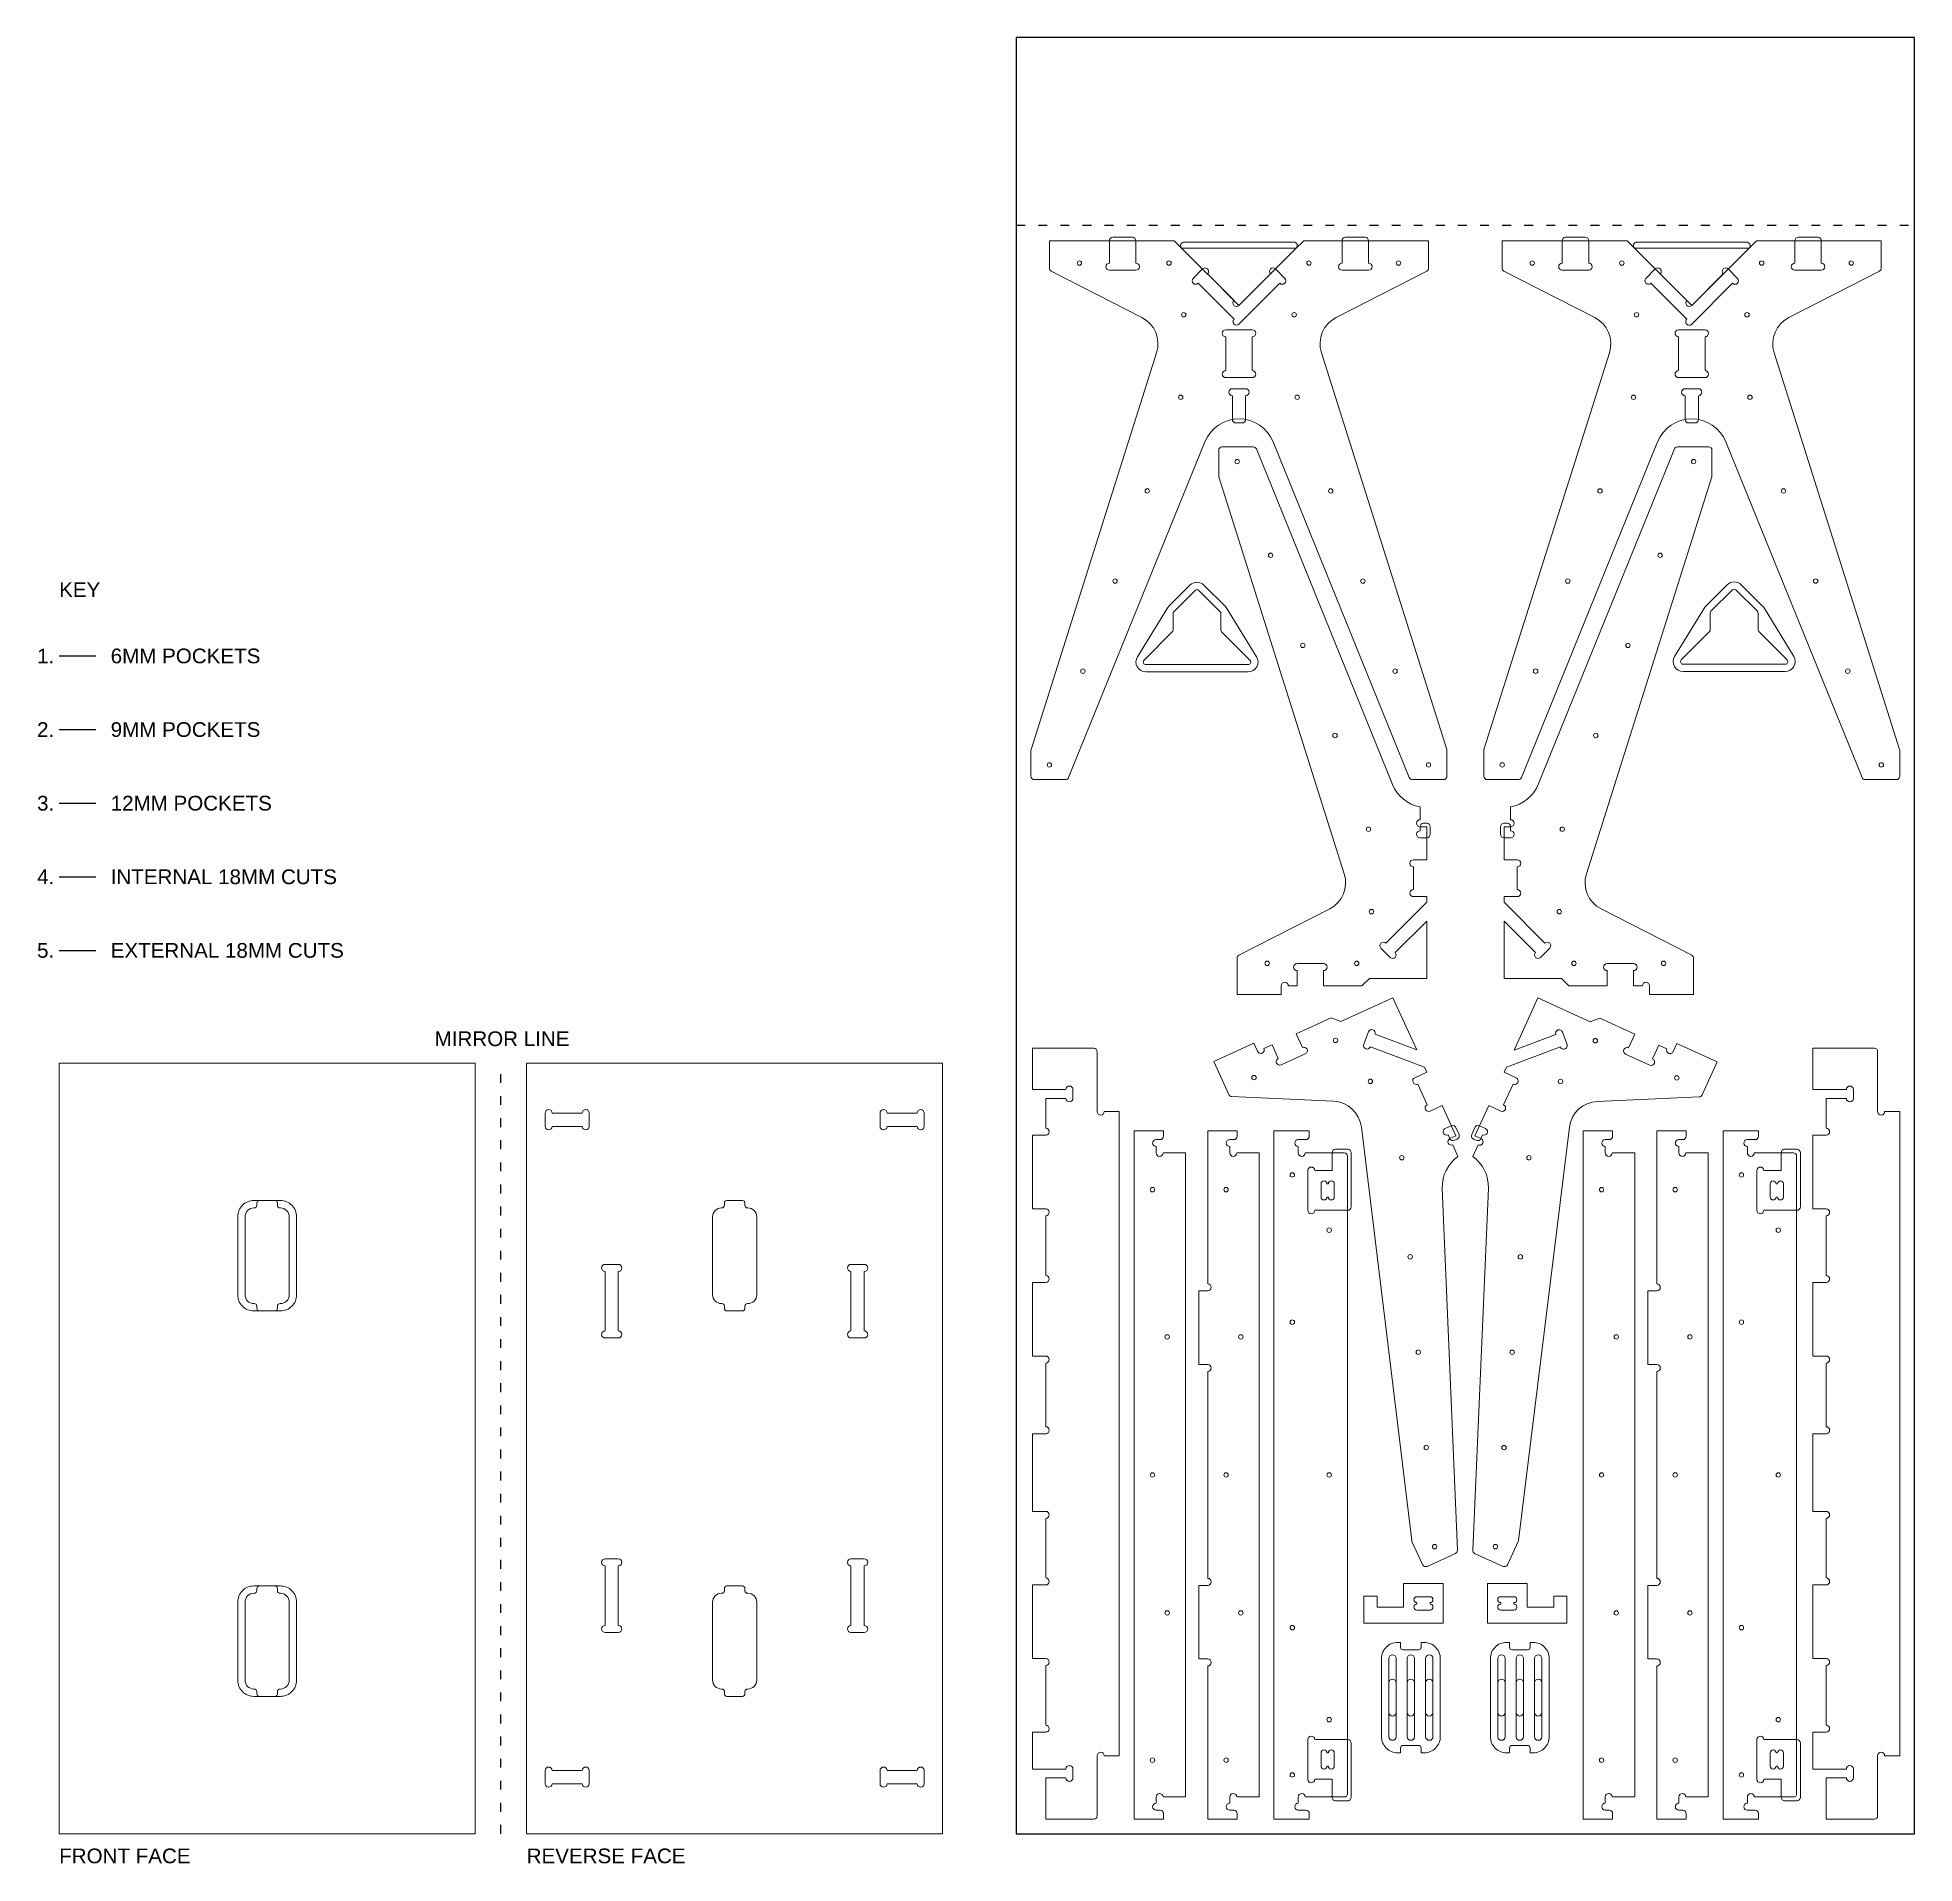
# Model space of a CAD drawing. Header units: millimetres. Extents: x -29 to 2520, y -40 to 2440.
import ezdxf

# ---------------------------------------------------------------- set-up
doc = ezdxf.new("R2010")
doc.units = ezdxf.units.MM
doc.linetypes.add('ACAD_ISO03W100', pattern=[30, 12, -18])
doc.layers.get('0').update_dxf_attribs({"true_color": 0xffffff})
doc.styles.add('textstyle11', font='')
doc.styles.add('textstyle12', font='')
doc.styles.add('textstyle13', font='')
doc.styles.add('textstyle14', font='')
doc.styles.add('textstyle15', font='')
doc.styles.add('textstyle16', font='')
doc.styles.add('textstyle17', font='')
doc.styles.add('textstyle18', font='')
doc.styles.add('textstyle19', font='')
doc.styles.add('textstyle20', font='')
doc.styles.add('textstyle21', font='')
doc.styles.add('textstyle22', font='')
doc.styles.add('textstyle23', font='')
doc.styles.add('textstyle24', font='')
doc.styles.get('textstyle11').set_extended_font_data('Arial')
doc.styles.get('textstyle12').set_extended_font_data('Arial')
doc.styles.get('textstyle13').set_extended_font_data('Arial')
doc.styles.get('textstyle14').set_extended_font_data('Arial')
doc.styles.get('textstyle15').set_extended_font_data('Arial')
doc.styles.get('textstyle16').set_extended_font_data('Arial')
doc.styles.get('textstyle17').set_extended_font_data('Arial')
doc.styles.get('textstyle18').set_extended_font_data('Arial')
doc.styles.get('textstyle19').set_extended_font_data('Arial')
doc.styles.get('textstyle20').set_extended_font_data('Arial')
doc.styles.get('textstyle21').set_extended_font_data('Arial')
doc.styles.get('textstyle22').set_extended_font_data('Arial')
doc.styles.get('textstyle23').set_extended_font_data('Arial')
doc.styles.get('textstyle24').set_extended_font_data('Arial')

msp = doc.modelspace()

# ---------------------------------------------------------------- linework, layer by layer
at = {"linetype": 'ACAD_ISO03W100'}
for p, q in [((1300, 2185), (2520, 2185)), ((600, 0), (600, 1050))]:
    msp.add_line(p, q, dxfattribs=at)
at = {"color": 3, "true_color": 0x00ff00}
msp.add_line((0, 1600), (50, 1600), dxfattribs=at)
at = {"color": 4, "true_color": 0x00ffff}
msp.add_line((0, 1500), (50, 1500), dxfattribs=at)
at = {"color": 2, "true_color": 0xffff00}
msp.add_line((0, 1400), (50, 1400), dxfattribs=at)
at = {"color": 1, "true_color": 0xff0000}
msp.add_line((0, 1300), (50, 1300), dxfattribs=at)
at = {"color": 6, "true_color": 0xff00ff}
msp.add_line((0, 1200), (50, 1200), dxfattribs=at)
at = {"flags": 128}
msp.add_lwpolyline([(1300, 0), (2520, 0), (2520, 2440), (1300, 2440), (1300, 0)], dxfattribs=at)
at = {"color": 2, "linetype": 'Continuous', "lineweight": 15, "true_color": 0xffff00, "flags": 128}
for points in [[(1426.5, 2133.5, 1), (1426.5, 2124), (1462.5, 2124, 1), (1462.5, 2133.5), (1462.5, 2164, 0.414214), (1457.8, 2168.8), (1431.2, 2168.8, 0.414214), (1426.5, 2164), (1426.5, 2133.5)], [(1742.5, 2133.5, 1), (1742.5, 2124), (1778.5, 2124, 1), (1778.5, 2133.5), (1778.5, 2164, 0.414214), (1773.8, 2168.8), (1747.3, 2168.8, 0.414214), (1742.5, 2164), (1742.5, 2133.5)], [(2041.5, 2133.5, 1), (2041.5, 2124), (2077.5, 2124, 1), (2077.5, 2133.5), (2077.5, 2164, 0.414214), (2072.8, 2168.8), (2046.2, 2168.8, 0.414214), (2041.5, 2164), (2041.5, 2133.5)], [(2357.5, 2133.5, 1), (2357.5, 2124), (2393.5, 2124, 1), (2393.5, 2133.5), (2393.5, 2164, 0.414214), (2388.8, 2168.8), (2362.3, 2168.8, 0.414214), (2357.5, 2164), (2357.5, 2133.5)], [(1677, 2162.1, -0.668179), (1680.4, 2154), (1602.5, 2076.1, -1), (1595.8, 2082.9), (1524.6, 2154, -0.668179), (1528, 2162.1), (1677, 2162.1)], [(2292, 2162.1, -0.668179), (2295.4, 2154), (2217.5, 2076.1, -1), (2210.8, 2082.9), (2139.6, 2154, -0.668179), (2143, 2162.1), (2292, 2162.1)], [(1620.5, 2033.5, 1), (1620.5, 2043), (1584.5, 2043, 1), (1584.5, 2033.5), (1584.5, 1987.5, 1), (1584.5, 1978), (1620.5, 1978, 1), (1620.5, 1987.5), (1620.5, 2033.5)], [(2235.5, 2033.5, 1), (2235.5, 2043), (2199.5, 2043, 1), (2199.5, 2033.5), (2199.5, 1987.5, 1), (2199.5, 1978), (2235.5, 1978, 1), (2235.5, 1987.5), (2235.5, 2033.5)], [(1593.5, 1921.2, 0.414214), (1598.2, 1916.4), (1606.8, 1916.4, 0.414214), (1611.5, 1921.2), (1611.5, 1953.5, 1), (1611.5, 1963), (1593.5, 1963, 1), (1593.5, 1953.5), (1593.5, 1921.2)], [(2208.5, 1921.2, 0.414214), (2213.2, 1916.4), (2221.8, 1916.4, 0.414214), (2226.5, 1921.2), (2226.5, 1953.5, 1), (2226.5, 1963), (2208.5, 1963, 1), (2208.5, 1953.5), (2208.5, 1921.2)], [(710.5, 961, 1), (720, 961), (720, 979, 1), (710.5, 979), (669.5, 979, 1), (660, 979), (660, 961, 1), (669.5, 961), (710.5, 961)], [(1124.5, 961), (1165.5, 961, 1), (1175, 961), (1175, 979, 1), (1165.5, 979), (1124.5, 979, 1), (1115, 979), (1115, 961, 1), (1124.5, 961)], [(741.5, 683, 1), (741.5, 673.5), (759.5, 673.5, 1), (759.5, 683), (759.5, 764, 1), (759.5, 773.5), (741.5, 773.5, 1), (741.5, 764), (741.5, 683)], [(1075.5, 683, 1), (1075.5, 673.5), (1093.5, 673.5, 1), (1093.5, 683), (1093.5, 764, 1), (1093.5, 773.5), (1075.5, 773.5, 1), (1075.5, 764), (1075.5, 683)], [(741.5, 283, 1), (741.5, 273.5), (759.5, 273.5, 1), (759.5, 283), (759.5, 364, 1), (759.5, 373.5), (741.5, 373.5, 1), (741.5, 364), (741.5, 283)], [(1075.5, 283, 1), (1075.5, 273.5), (1093.5, 273.5, 1), (1093.5, 283), (1093.5, 364, 1), (1093.5, 373.5), (1075.5, 373.5, 1), (1075.5, 364), (1075.5, 283)], [(1806, 132, 1), (1816, 132), (1816, 238, 1), (1806, 238), (1806, 132)], [(1831, 132, 1), (1841, 132), (1841, 238, 1), (1831, 238), (1831, 132)], [(1856, 132, 1), (1866, 132), (1866, 238, 1), (1856, 238), (1856, 132)], [(1954, 132, 1), (1964, 132), (1964, 238, 1), (1954, 238), (1954, 132)], [(1979, 132, 1), (1989, 132), (1989, 238, 1), (1979, 238), (1979, 132)], [(2004, 132, 1), (2014, 132), (2014, 238, 1), (2004, 238), (2004, 132)], [(669.5, 86, 1), (660, 86), (660, 68, 1), (669.5, 68), (710.5, 68, 1), (720, 68), (720, 86, 1), (710.5, 86), (669.5, 86)], [(1124.5, 86, 1), (1115, 86), (1115, 68, 1), (1124.5, 68), (1165.5, 68, 1), (1175, 68), (1175, 86, 1), (1165.5, 86), (1124.5, 86)]]:
    msp.add_lwpolyline(points, format="xyb", dxfattribs=at)
at = {"color": 6, "linetype": 'Continuous', "lineweight": 15, "true_color": 0xff00ff, "flags": 128}
for points in [[(1345, 2126.8, 0.281462), (1347.4, 2122.7), (1470.7, 2059.6, -0.366036), (1490.6, 2011.9), (1320.2, 1472.7, 0.076675), (1320, 1471.3), (1320, 1436.5, 0.414214), (1324.5, 1432), (1367, 1432, 0.30532), (1371.1, 1434.8), (1556.2, 1890.8, -0.673417), (1648.8, 1890.8), (1833.9, 1434.8, 0.30532), (1838, 1432), (1880.5, 1432, 0.414214), (1885, 1436.5), (1885, 1471.3, 0.076675), (1884.8, 1472.7), (1714.4, 2011.9, -0.366036), (1734.3, 2059.6), (1857.6, 2122.7, 0.281462), (1860, 2126.8), (1860, 2164), (1690.4, 2164), (1680.4, 2154), (1524.6, 2154), (1514.6, 2164), (1345, 2164), (1345, 2126.8)], [(1960, 2126.8, 0.281462), (1962.4, 2122.7), (2085.7, 2059.6, -0.366036), (2105.6, 2011.9), (1935.2, 1472.7, 0.076675), (1935, 1471.3), (1935, 1436.5, 0.414214), (1939.5, 1432), (1982, 1432, 0.30532), (1986.1, 1434.8), (2171.2, 1890.8, -0.673417), (2263.8, 1890.8), (2448.9, 1434.8, 0.30532), (2453, 1432), (2495.5, 1432, 0.414214), (2500, 1436.5), (2500, 1471.3, 0.076675), (2499.8, 1472.7), (2329.4, 2011.9, -0.366036), (2349.3, 2059.6), (2472.6, 2122.7, 0.281462), (2475, 2126.8), (2475, 2164), (2305.4, 2164), (2295.4, 2154), (2139.6, 2154), (2129.6, 2164), (1960, 2164), (1960, 2126.8)], [(1848.5, 1394.8), (1848.5, 1377.5, 1), (1848.5, 1368), (1857.5, 1368), (1857.5, 1323), (1839.5, 1323, 1), (1839.5, 1313.5), (1839.5, 1282.5, 1), (1839.5, 1273), (1857.5, 1273), (1857.5, 1265.3), (1802, 1209.8, 1), (1795.3, 1203.1), (1808, 1190.4, 1), (1814.7, 1197.1), (1857.5, 1239.9), (1857.5, 1162), (1779.6, 1162), (1769.6, 1152), (1717.5, 1152), (1717.5, 1172.5, 1), (1717.5, 1182), (1681.5, 1182, 1), (1681.5, 1172.5), (1681.5, 1152), (1669.5, 1152, 1), (1660, 1152), (1660, 1140), (1600, 1140), (1600, 1189.2, -0.281462), (1602.4, 1193.3), (1725.7, 1256.4, 0.366036), (1745.6, 1304.1), (1575.2, 1843.3, -0.076675), (1575, 1844.7), (1575, 1879.5, -0.414214), (1579.5, 1884), (1622, 1884, -0.30532), (1626.1, 1881.2), (1811.2, 1425.2, 0.256497), (1848.5, 1394.8)], [(1962.5, 1368), (1971.5, 1368, 1), (1971.5, 1377.5), (1971.5, 1394.8, 0.256497), (2008.8, 1425.2), (2193.9, 1881.2, -0.30532), (2198, 1884), (2240.5, 1884, -0.414214), (2245, 1879.5), (2245, 1844.7, -0.076675), (2244.8, 1843.3), (2074.4, 1304.1, 0.366036), (2094.3, 1256.4), (2217.6, 1193.3, -0.281462), (2220, 1189.2), (2220, 1140), (2160, 1140), (2160, 1152, 1), (2150.5, 1152), (2138.5, 1152), (2138.5, 1172.5, 1), (2138.5, 1182), (2102.5, 1182, 1), (2102.5, 1172.5), (2102.5, 1152), (2050.4, 1152), (2040.4, 1162), (1962.5, 1162), (1962.5, 1239.9), (2005.3, 1197.1, 1), (2012, 1190.4), (2024.7, 1203.1, 1), (2018, 1209.8), (1962.5, 1265.3), (1962.5, 1273), (1980.5, 1273, 1), (1980.5, 1282.5), (1980.5, 1313.5, 1), (1980.5, 1323), (1962.5, 1323), (1962.5, 1368)], [(1579, 1632.5, -0.198912), (1578, 1635), (1578, 1657.5, 0.198912), (1577, 1660), (1548, 1689, 0.414214), (1543, 1689), (1514, 1660, 0.198912), (1513, 1657.5), (1513, 1635, -0.198912), (1511.9, 1632.5), (1473.6, 1594.2, 0.668179), (1476.1, 1588.2), (1614.9, 1588.2, 0.668179), (1617.4, 1594.2), (1579, 1632.5)], [(2308.7, 1633.1, -0.198912), (2307.7, 1635.6), (2307.7, 1658.2, 0.198912), (2306.6, 1660.6), (2277.6, 1689.7, 0.414214), (2272.7, 1689.7), (2243.6, 1660.6, 0.198912), (2242.6, 1658.2), (2242.6, 1635.6, -0.198912), (2241.6, 1633.1), (2203.3, 1594.8, 0.668179), (2205.7, 1588.8), (2344.5, 1588.8, 0.668179), (2347, 1594.8), (2308.7, 1633.1)], [(1897.1, 948.1), (1888.9, 944.4, 1), (1892.8, 935.8), (1900, 920, 0.256497), (1878.6, 876.9), (1899.1, 385.2, -0.30532), (1896.5, 380.9), (1857.9, 363.3, -0.414214), (1851.9, 365.6), (1837.5, 397.2, -0.076675), (1837.1, 398.6), (1768.8, 960, 0.366036), (1730.9, 995.1), (1592.5, 1001.5, -0.281462), (1588.7, 1004.1), (1568.3, 1049), (1622.9, 1073.8), (1627.8, 1062.9, 1), (1636.5, 1066.8), (1647.4, 1071.8), (1655.9, 1053.1, 1), (1659.8, 1044.5), (1692.6, 1059.4, 1), (1688.7, 1068.1), (1680.2, 1086.7), (1727.6, 1108.3), (1740.9, 1103.4), (1811.7, 1135.6), (1844, 1064.8), (1787.3, 1086, 1), (1778.4, 1089.3), (1772.1, 1072.4, 1), (1781, 1069.1), (1854.5, 1041.6), (1857.7, 1034.6), (1841.3, 1027.1, 1), (1845.3, 1018.5), (1858.1, 990.3, 1), (1862.1, 981.6), (1878.4, 989.1), (1897.1, 948.1)], [(1920, 920), (1927.2, 935.7, 1), (1931.2, 944.4), (1923, 948.1), (1941.7, 989.1), (1958, 981.6, 1), (1962, 990.2), (1974.9, 1018.4, 1), (1978.8, 1027), (1962.5, 1034.5), (1965.7, 1041.5), (2039.2, 1068.9, 1), (2048.1, 1072.2), (2041.8, 1089.1, 1), (2032.9, 1085.8), (1976.2, 1064.7), (2008.6, 1135.5), (2079.4, 1103.1), (2092.7, 1108), (2140.1, 1086.4), (2131.6, 1067.7, 1), (2127.6, 1059.1), (2160.4, 1044.1, 1), (2164.3, 1052.8), (2172.8, 1071.4), (2183.8, 1066.4, 1), (2192.4, 1062.5), (2197.4, 1073.4), (2252, 1048.4), (2231.5, 1003.6, -0.281462), (2227.6, 1001), (2089.2, 994.8, 0.366036), (2051.3, 959.8), (1982.1, 398.5, -0.076675), (1981.7, 397.1), (1967.2, 365.5, -0.414214), (1961.2, 363.3), (1922.6, 380.9, -0.30532), (1920, 385.2), (1941.3, 876.8, 0.256497), (1920, 920)], [(1340, 20), (1405.5, 20, 0.414214), (1410, 24.5), (1410, 106, -1), (1419.5, 106), (1440, 106), (1440, 981), (1419.5, 981, -1), (1410, 981), (1410, 1062.5, 0.414214), (1405.5, 1067), (1322, 1067), (1322, 1011), (1367.5, 1011, -1), (1377, 1011), (1377, 999, -1), (1367.5, 999), (1340, 999), (1340, 958.5, -1), (1340, 949), (1322, 949), (1322, 849), (1340, 849, -1), (1340, 839.5), (1340, 758.5, -1), (1340, 749), (1322, 749), (1322, 649), (1340, 649, -1), (1340, 639.5), (1340, 553, -1), (1340, 543.5), (1322, 543.5), (1322, 438), (1340, 438, -1), (1340, 428.5), (1340, 347.5, -1), (1340, 338), (1322, 338), (1322, 238), (1340, 238, -1), (1340, 228.5), (1340, 147.5, -1), (1340, 138), (1322, 138), (1322, 88), (1367.5, 88, -1), (1377, 88), (1377, 76, -1), (1367.5, 76), (1340, 76), (1340, 20)], [(2400, 20), (2465.5, 20, 0.414214), (2470, 24.5), (2470, 106, -1), (2479.5, 106), (2500, 106), (2500, 981), (2479.5, 981, -1), (2470, 981), (2470, 1062.5, 0.414214), (2465.5, 1067), (2382, 1067), (2382, 1011), (2427.5, 1011, -1), (2437, 1011), (2437, 999, -1), (2427.5, 999), (2400, 999), (2400, 958.5, -1), (2400, 949), (2382, 949), (2382, 849), (2400, 849, -1), (2400, 839.5), (2400, 758.5, -1), (2400, 749), (2382, 749), (2382, 649), (2400, 649, -1), (2400, 639.5), (2400, 553, -1), (2400, 543.5), (2382, 543.5), (2382, 438), (2400, 438, -1), (2400, 428.5), (2400, 347.5, -1), (2400, 338), (2382, 338), (2382, 238), (2400, 238, -1), (2400, 228.5), (2400, 147.5, -1), (2400, 138), (2382, 138), (2382, 88), (2427.5, 88, -1), (2437, 88), (2437, 76, -1), (2427.5, 76), (2400, 76), (2400, 20)], [(1460, 20), (1500, 20), (1500, 27.5, 0.414214), (1495.5, 32), (1490, 32, -1), (1490, 41.5), (1490, 50, -1), (1499.5, 50), (1530, 50), (1530, 925), (1499.5, 925, -1), (1490, 925), (1490, 933.5, -1), (1490, 943), (1495.5, 943, 0.414214), (1500, 947.5), (1500, 955), (1460, 955), (1460, 20)], [(1560, 20), (1600, 20), (1600, 27.5, 0.414214), (1595.5, 32), (1590, 32, -1), (1590, 41.5), (1590, 50, -1), (1599.5, 50), (1630, 50), (1630, 925), (1599.5, 925, -1), (1590, 925), (1590, 933.5, -1), (1590, 943), (1595.5, 943, 0.414214), (1600, 947.5), (1600, 955), (1560, 955), (1560, 747, -1), (1560, 737.5), (1548, 737.5), (1548, 637.5), (1560, 637.5, -1), (1560, 628), (1560, 347, -1), (1560, 337.5), (1548, 337.5), (1548, 237.5), (1560, 237.5, -1), (1560, 228), (1560, 20)], [(1750, 920.5, 0.414214), (1745.5, 925), (1692.5, 925, -1), (1683, 925), (1683, 933.5, -1), (1683, 943), (1693.5, 943, 0.414214), (1698, 947.5), (1698, 955), (1650, 955), (1650, 20), (1698, 20), (1698, 27.5, 0.414214), (1693.5, 32), (1683, 32, -1), (1683, 41.5), (1683, 50, -1), (1692.5, 50), (1745.5, 50, 0.414214), (1750, 54.5), (1750, 920.5)], [(2070, 20), (2110, 20), (2110, 27.5, 0.414214), (2105.5, 32), (2100, 32, -1), (2100, 41.5), (2100, 50, -1), (2109.5, 50), (2140, 50), (2140, 925), (2109.5, 925, -1), (2100, 925), (2100, 933.5, -1), (2100, 943), (2105.5, 943, 0.414214), (2110, 947.5), (2110, 955), (2070, 955), (2070, 20)], [(2170, 20), (2210, 20), (2210, 27.5, 0.414214), (2205.5, 32), (2200, 32, -1), (2200, 41.5), (2200, 50, -1), (2209.5, 50), (2240, 50), (2240, 925), (2209.5, 925, -1), (2200, 925), (2200, 933.5, -1), (2200, 943), (2205.5, 943, 0.414214), (2210, 947.5), (2210, 955), (2170, 955), (2170, 747, -1), (2170, 737.5), (2158, 737.5), (2158, 637.5), (2170, 637.5, -1), (2170, 628), (2170, 347, -1), (2170, 337.5), (2158, 337.5), (2158, 237.5), (2170, 237.5, -1), (2170, 228), (2170, 20)], [(2360, 920.5, 0.414214), (2355.5, 925), (2302.5, 925, -1), (2293, 925), (2293, 933.5, -1), (2293, 943), (2303.5, 943, 0.414214), (2308, 947.5), (2308, 955), (2260, 955), (2260, 20), (2308, 20), (2308, 27.5, 0.414214), (2303.5, 32), (2293, 32, -1), (2293, 41.5), (2293, 50, -1), (2302.5, 50), (2355.5, 50, 0.414214), (2360, 54.5), (2360, 920.5)], [(1818, 110), (1822, 110), (1822, 116.5, -0.414214), (1825.5, 120), (1846.5, 120, -0.414214), (1850, 116.5), (1850, 110), (1854, 110, 0.414214), (1876, 132), (1876, 238, 0.414214), (1854, 260), (1850, 260), (1850, 253.5, -0.414214), (1846.5, 250), (1825.5, 250, -0.414214), (1822, 253.5), (1822, 260), (1818, 260, 0.414214), (1796, 238), (1796, 132, 0.414214), (1818, 110)], [(1944, 132, 0.414214), (1966, 110), (1970, 110), (1970, 116.5, -0.414214), (1973.5, 120), (1994.5, 120, -0.414214), (1998, 116.5), (1998, 110), (2002, 110, 0.414214), (2024, 132), (2024, 238, 0.414214), (2002, 260), (1998, 260), (1998, 253.5, -0.414214), (1994.5, 250), (1973.5, 250, -0.414214), (1970, 253.5), (1970, 260), (1966, 260, 0.414214), (1944, 238), (1944, 132)]]:
    msp.add_lwpolyline(points, format="xyb", dxfattribs=at)
at = {"color": 1, "linetype": 'Continuous', "lineweight": 15, "true_color": 0xff0000, "flags": 128}
for points in [[(1595.8, 2057.4, 1), (1602.5, 2050.7), (1658, 2106.2, 1), (1664.7, 2112.9), (1652, 2125.6, 1), (1645.3, 2118.9), (1602.5, 2076.1), (1559.7, 2118.9, 1), (1553, 2125.6), (1540.3, 2112.9, 1), (1547, 2106.2), (1595.8, 2057.4)], [(2210.8, 2057.4, 1), (2217.5, 2050.7), (2273, 2106.2, 1), (2279.7, 2112.9), (2267, 2125.6, 1), (2260.3, 2118.9), (2217.5, 2076.1), (2174.7, 2118.9, 1), (2168, 2125.6), (2155.3, 2112.9, 1), (2162, 2106.2), (2210.8, 2057.4)], [(1714, 883, -1), (1722, 883), (1724, 883, -1), (1732, 883), (1732, 865, -1), (1724, 865), (1722, 865, -1), (1714, 865), (1714, 883)], [(2324, 883, -1), (2332, 883), (2334, 883, -1), (2342, 883), (2342, 865, -1), (2334, 865), (2332, 865, -1), (2324, 865), (2324, 883)], [(252.5, 732.2, 0.414214), (264.5, 720.2), (265, 720.2, -0.414214), (268.5, 716.8), (268.5, 713.8, 0.414214), (272, 710.2), (293, 710.2, 0.414214), (296.5, 713.8), (296.5, 716.8, -0.414214), (300, 720.2), (300.5, 720.2, 0.414214), (312.5, 732.2), (312.5, 838.2, 0.414214), (300.5, 850.2), (300, 850.2, -0.414214), (296.5, 853.8), (296.5, 856.8, 0.414214), (293, 860.2), (272, 860.2, 0.414214), (268.5, 856.8), (268.5, 853.8, -0.414214), (265, 850.2), (264.5, 850.2, 0.414214), (252.5, 838.2), (252.5, 732.2)], [(887.5, 838.2, -0.414214), (899.5, 850.2), (900, 850.2, 0.414214), (903.5, 853.8), (903.5, 856.8, -0.414214), (907, 860.2), (928, 860.2, -0.414214), (931.5, 856.8), (931.5, 853.8, 0.414214), (935, 850.2), (935.5, 850.2, -0.414214), (947.5, 838.2), (947.5, 732.2, -0.414214), (935.5, 720.2), (935, 720.2, 0.414214), (931.5, 716.8), (931.5, 713.8, -0.414214), (928, 710.2), (907, 710.2, -0.414214), (903.5, 713.8), (903.5, 716.8, 0.414214), (900, 720.2), (899.5, 720.2, -0.414214), (887.5, 732.2), (887.5, 838.2)], [(252.5, 208.7, 0.414214), (264.5, 196.7), (265, 196.7, -0.414214), (268.5, 193.2), (268.5, 190.2, 0.414214), (272, 186.7), (293, 186.7, 0.414214), (296.5, 190.2), (296.5, 193.2, -0.414214), (300, 196.7), (300.5, 196.7, 0.414214), (312.5, 208.7), (312.5, 314.7, 0.414214), (300.5, 326.7), (300, 326.7, -0.414214), (296.5, 330.2), (296.5, 333.2, 0.414214), (293, 336.7), (272, 336.7, 0.414214), (268.5, 333.2), (268.5, 330.2, -0.414214), (265, 326.7), (264.5, 326.7, 0.414214), (252.5, 314.7), (252.5, 208.7)], [(887.5, 314.7, -0.414214), (899.5, 326.7), (900, 326.7, 0.414214), (903.5, 330.2), (903.5, 333.2, -0.414214), (907, 336.7), (928, 336.7, -0.414214), (931.5, 333.2), (931.5, 330.2, 0.414214), (935, 326.7), (935.5, 326.7, -0.414214), (947.5, 314.7), (947.5, 208.7, -0.414214), (935.5, 196.7), (935, 196.7, 0.414214), (931.5, 193.2), (931.5, 190.2, -0.414214), (928, 186.7), (907, 186.7, -0.414214), (903.5, 190.2), (903.5, 193.2, 0.414214), (900, 196.7), (899.5, 196.7, -0.414214), (887.5, 208.7), (887.5, 314.7)], [(1862, 304, 1), (1862, 312), (1862, 314, 1), (1862, 322), (1844, 322, 1), (1844, 314), (1844, 312, 1), (1844, 304), (1862, 304)], [(1958, 322, 1), (1958, 314), (1958, 312, 1), (1958, 304), (1976, 304, 1), (1976, 312), (1976, 314, 1), (1976, 322), (1958, 322)], [(1806, 165, 1), (1816, 165), (1816, 205, 1), (1806, 205), (1806, 165)], [(1831, 165, 1), (1841, 165), (1841, 205, 1), (1831, 205), (1831, 165)], [(1856, 165, 1), (1866, 165), (1866, 205, 1), (1856, 205), (1856, 165)], [(1954, 165, 1), (1964, 165), (1964, 205, 1), (1954, 205), (1954, 165)], [(1979, 165, 1), (1989, 165), (1989, 205, 1), (1979, 205), (1979, 165)], [(2004, 165, 1), (2014, 165), (2014, 205, 1), (2004, 205), (2004, 165)], [(1714, 110, -1), (1722, 110), (1724, 110, -1), (1732, 110), (1732, 92, -1), (1724, 92), (1722, 92, -1), (1714, 92), (1714, 110)], [(2324, 110, -1), (2332, 110), (2334, 110, -1), (2342, 110), (2342, 92, -1), (2334, 92), (2332, 92, -1), (2324, 92), (2324, 110)]]:
    msp.add_lwpolyline(points, format="xyb", dxfattribs=at)
at = {"color": 3, "linetype": 'Continuous', "lineweight": 15, "true_color": 0x00ff00, "flags": 128}
for points in [[(1586, 1664.6, 0.058879), (1584.1, 1667.1), (1555, 1696.1, 0.414214), (1535.9, 1696.1), (1506.9, 1667.1, 0.058879), (1505, 1664.6), (1464.6, 1598.8, 0.586236), (1476.1, 1578.2), (1614.9, 1578.2, 0.586236), (1626.4, 1598.8), (1586, 1664.6)], [(2315.7, 1665.2, 0.058879), (2313.7, 1667.7), (2284.7, 1696.7, 0.414214), (2265.6, 1696.7), (2236.6, 1667.7, 0.058879), (2234.6, 1665.2), (2194.2, 1599.4, 0.586236), (2205.7, 1578.8), (2344.5, 1578.8, 0.586236), (2356, 1599.4), (2315.7, 1665.2)], [(1862.2, 1368), (1862.2, 1357.7, -0.414214), (1857.5, 1353), (1848.5, 1353, -1), (1848.5, 1362.5), (1848.5, 1368, -0.414214), (1853.2, 1372.7), (1857.5, 1372.7, -0.414214), (1862.2, 1368)], [(1957.8, 1368), (1957.8, 1357.7, 0.414214), (1962.5, 1353), (1971.5, 1353, 1), (1971.5, 1362.5), (1971.5, 1368, 0.414214), (1966.8, 1372.7), (1962.5, 1372.7, 0.414214), (1957.8, 1368)], [(1901.4, 950.1), (1897.2, 959.4, 0.414214), (1890.9, 961.8), (1882.7, 958.1, 1), (1886.6, 949.4), (1888.9, 944.4, 0.414214), (1895.2, 942.1), (1899, 943.8, 0.414214), (1901.4, 950.1)], [(1918.6, 950.1), (1922.9, 959.4, -0.414214), (1929.2, 961.8), (1937.4, 958, -1), (1933.4, 949.4), (1931.2, 944.4, -0.414214), (1924.9, 942), (1921, 943.8, -0.414214), (1918.6, 950.1)]]:
    msp.add_lwpolyline(points, format="xyb", dxfattribs=at)
at = {"color": 6, "linetype": 'Continuous', "lineweight": 15, "true_color": 0xff00ff, "flags": 128}
for points in [[(0, 0), (565, 0), (565, 1047), (0, 1047), (0, 0)], [(635, 1047), (1200, 1047), (1200, 0), (635, 0), (635, 1047)], [(1790, 308), (1790, 323), (1772, 323), (1772, 286), (1880, 286), (1880, 340), (1826, 340), (1826, 308), (1790, 308)], [(1940, 340), (1940, 286), (2048, 286), (2048, 323), (2030, 323), (2030, 308), (1994, 308), (1994, 340), (1940, 340)]]:
    msp.add_lwpolyline(points, dxfattribs=at)
at = {"color": 4, "linetype": 'Continuous', "lineweight": 15, "true_color": 0x00ffff, "flags": 128}
for points in [[(1750.2, 930, -0.414214), (1755, 925.2), (1755, 851.7, -0.414214), (1750.2, 847), (1705.5, 847, -1), (1696, 847), (1696, 901, -1), (1705.5, 901), (1729, 901), (1729, 925.2, -0.414214), (1733.7, 930), (1750.2, 930)], [(2360.2, 930, -0.414214), (2365, 925.2), (2365, 851.7, -0.414214), (2360.2, 847), (2315.5, 847, -1), (2306, 847), (2306, 901, -1), (2315.5, 901), (2339, 901), (2339, 925.2, -0.414214), (2343.7, 930), (2360.2, 930)], [(300.5, 710.2, 0.414214), (322.5, 732.2), (322.5, 838.2, 0.414214), (300.5, 860.2), (264.5, 860.2, 0.414214), (242.5, 838.2), (242.5, 732.2, 0.414214), (264.5, 710.2), (300.5, 710.2)], [(264.5, 336.7, 0.414214), (242.5, 314.7), (242.5, 208.7, 0.414214), (264.5, 186.7), (300.5, 186.7, 0.414214), (322.5, 208.7), (322.5, 314.7, 0.414214), (300.5, 336.7), (264.5, 336.7)], [(1733.7, 45, -0.414214), (1729, 49.7), (1729, 74), (1705.5, 74, -1), (1696, 74), (1696, 128, -1), (1705.5, 128), (1750.2, 128, -0.414214), (1755, 123.2), (1755, 49.7, -0.414214), (1750.2, 45), (1733.7, 45)], [(2343.7, 45, -0.414214), (2339, 49.7), (2339, 74), (2315.5, 74, -1), (2306, 74), (2306, 128, -1), (2315.5, 128), (2360.2, 128, -0.414214), (2365, 123.2), (2365, 49.7, -0.414214), (2360.2, 45), (2343.7, 45)]]:
    msp.add_lwpolyline(points, format="xyb", dxfattribs=at)
at = {"color": 2, "linetype": 'Continuous', "lineweight": 15, "true_color": 0xffff00}
for centre in [(1385.8, 2133.6), (1507.5, 2133.6), (1697.5, 2133.6), (1819.2, 2133.6), (2000.8, 2133.6), (2122.5, 2133.6), (2312.5, 2133.6), (2434.2, 2133.6), (1527.5, 2063.4), (1677.5, 2063.4), (2142.5, 2063.4), (2292.5, 2063.4), (1523.4, 1951.4), (1681.6, 1951.4), (2138.4, 1951.4), (2296.6, 1951.4), (1600, 1864), (2220, 1864), (1477.9, 1824.1), (1727.1, 1824.1), (2092.9, 1824.1), (2342.1, 1824.1), (1645.5, 1736.7), (2174.5, 1736.7), (1434.2, 1701.7), (1770.8, 1701.7), (2049.2, 1701.7), (2385.8, 1701.7), (1689.2, 1614.3), (2130.8, 1614.3), (1390.5, 1579.3), (1814.5, 1579.3), (2005.5, 1579.3), (2429.5, 1579.3), (1732.9, 1491.9), (2087.1, 1491.9), (1345, 1452), (1860, 1452), (1960, 1452), (2475, 1452), (1778.4, 1364.6), (2041.6, 1364.6), (1782.5, 1252.6), (2037.5, 1252.6), (1640.8, 1182.4), (1762.5, 1182.4), (2057.5, 1182.4), (2179.2, 1182.4), (1733.7, 1077.7), (2086.5, 1077.4), (1622.9, 1027.2), (1781, 1022.1), (2039.2, 1021.9), (2197.2, 1026.8), (1823.7, 918.4), (1996.3, 918.3), (1675, 895), (2285, 895), (1485, 875), (1585, 875), (2095, 875), (2195, 875), (1725, 820), (2335, 820), (1835, 783.8), (1984.7, 783.7), (1675, 695), (2285, 695), (1505, 675), (1605, 675), (2115, 675), (2215, 675), (1846, 654.2), (1973.6, 654.1), (1856.9, 524.7), (1962.5, 524.6), (1485, 487.5), (1585, 487.5), (1725, 487.5), (2095, 487.5), (2195, 487.5), (2335, 487.5), (1868.2, 390), (1950.9, 390), (1505, 300), (1605, 300), (1675, 280), (2115, 300), (2215, 300), (2285, 280), (1725, 155), (2335, 155), (1485, 100), (1585, 100), (2095, 100), (2195, 100), (1675, 80), (2285, 80)]:
    msp.add_circle(centre, 3, dxfattribs=at)

# ---------------------------------------------------------------- texts
at = {"char_height": 1, "attachment_point": 1}
for s, insert, style in [('\\H20;KEY', (0, 1700), 'textstyle19'), ('\\H20;1.', (-30, 1610), 'textstyle20'), ('\\H20;6MM POCKETS', (70, 1610), 'textstyle18'), ('\\H20;2.', (-30, 1510), 'textstyle21'), ('\\H20;9MM POCKETS', (70, 1510), 'textstyle17'), ('\\H20;3.', (-30, 1410), 'textstyle22'), ('\\H20;12MM POCKETS', (70, 1410), 'textstyle16'), ('\\H20;4.', (-30, 1310), 'textstyle23'), ('\\H20;INTERNAL 18MM CUTS', (70, 1310), 'textstyle15'), ('\\H20;5.', (-30, 1210), 'textstyle24'), ('\\H20;EXTERNAL 18MM CUTS', (70, 1210), 'textstyle14'), ('\\H20;MIRROR LINE', (510, 1090), 'textstyle13'), ('\\H20;FRONT FACE', (0, -20), 'textstyle12'), ('\\H20;REVERSE FACE', (635, -20), 'textstyle11')]:
    msp.add_mtext(s, dxfattribs=dict(at, insert=insert, style=style))

doc.saveas('drawing.dxf')
